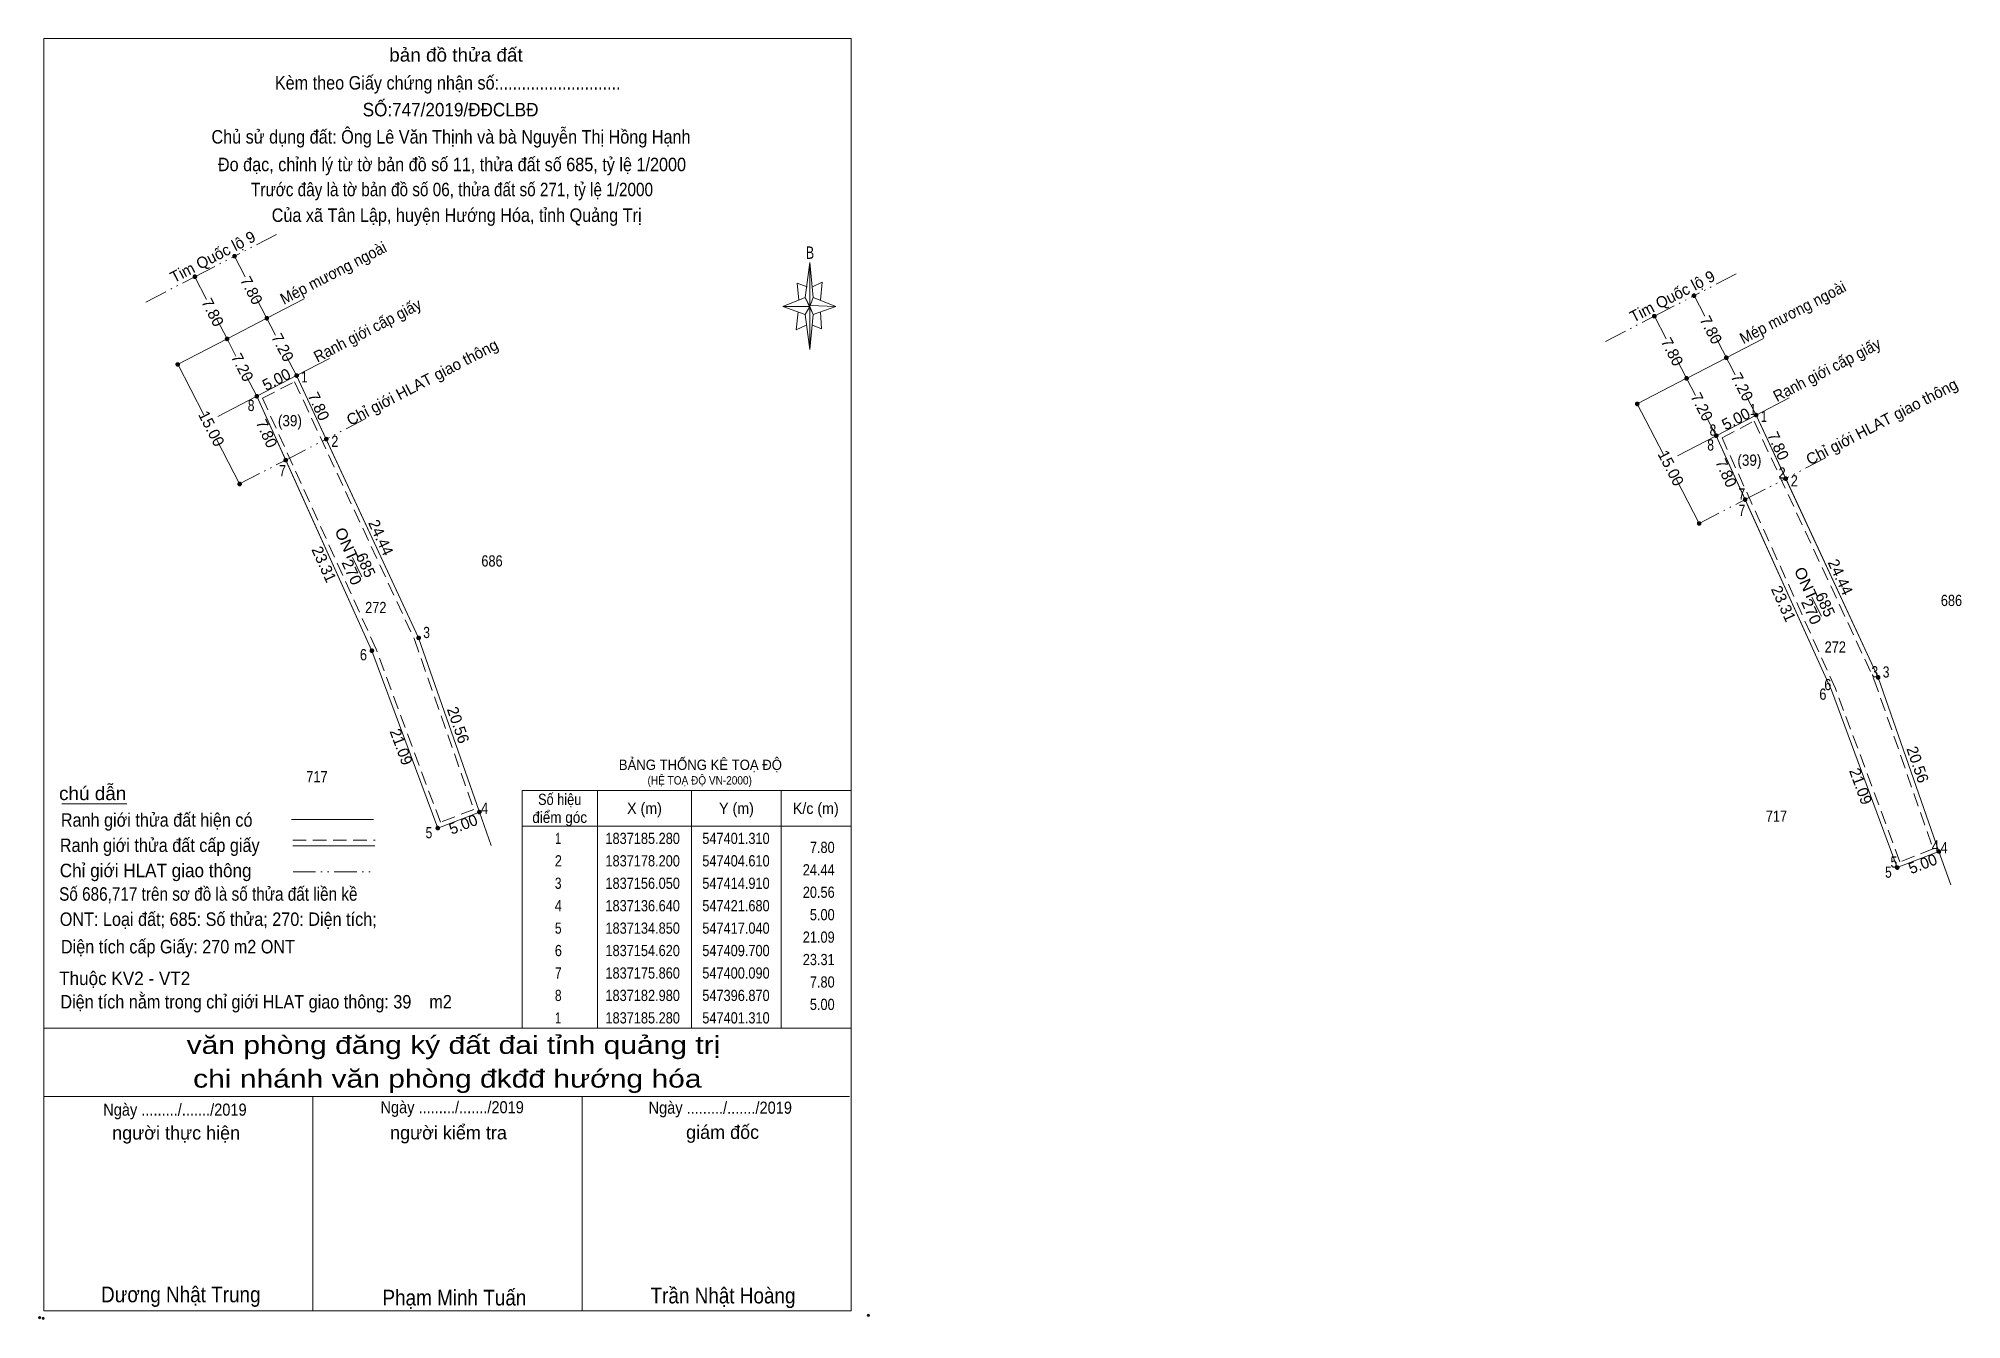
# Model space of a CAD drawing. Header units: metres. Extents: x 547210 to 547757, y 1836435 to 1837227.
# Drawn here: x 547209.9 to 547424.2, y 1837084.5 to 1837227.2 of the extents above; entities that cross this region are included whole.
import ezdxf
from ezdxf.enums import TextEntityAlignment as Align

# ---------------------------------------------------------------- set-up
doc = ezdxf.new("R2010")
doc.units = ezdxf.units.M
doc.header["$LTSCALE"] = 0.5
doc.header["$PDMODE"] = 32
doc.header["$PDSIZE"] = 0.25
doc.linetypes.add('DASH_DOUBLE_DOT', pattern=[9.2, 5, -1.2, 0.3, -1.2, 0.3, -1.2])
doc.linetypes.add('MEDIUM_DASHED', pattern=[4.5, 3, -1.5])
for name, color, linetype, lineweight in [('1', 7, 'Continuous', 13), ('10', 7, 'Continuous', 13), ('17', 7, 'Continuous', 13), ('2', 7, 'DASH_DOUBLE_DOT', 13), ('23', 7, 'Continuous', 13), ('5', 7, 'Continuous', 13), ('6', 7, 'Continuous', 13), ('63', 7, 'Continuous', 13)]:
    doc.layers.add(name, color=color, linetype=linetype, lineweight=lineweight)

msp = doc.modelspace()

# ---------------------------------------------------------------- texts
at = {"layer": '1', "width": 0.85}
for p in [(547247.465, 1837163.21), (547410.135, 1837158.81)]:
    msp.add_text('272', height=1.25, dxfattribs=at).set_placement(p, align=Align.CENTER)
at = {"layer": '1'}
for s, height, width, p in [('BẢNG THỐNG KÊ TOẠ ĐỘ ', 1.15, 0.95, (547274.55, 1837145.73)), ('(HỆ TOẠ ĐỘ VN-2000)', 0.93, 0.9, (547277.75, 1837144.11))]:
    msp.add_text(s, height=height, dxfattribs=dict(at, width=width)).set_placement(p)
at = {"layer": '5'}
for s, height, width, p in [('bản đồ thửa đất', 1.5, 1.05, (547256.4, 1837224.67)), ('Kèm theo Giấy chứng nhận số:...........................', 1.5, 0.9, (547255.48, 1837221.56)), ('SỐ:747/2019/ĐĐCLBĐ', 1.5, 0.95, (547255.8, 1837218.57)), ('Chủ sử dụng đất: Ông Lê Văn Thịnh và bà Nguyễn Thị Hồng Hạnh', 1.5, 0.9, (547255.845, 1837215.54)), ('Đo đạc, chỉnh lý từ tờ bản đồ số 11, thửa đất số 685, tỷ lệ 1/2000 ', 1.5, 0.9, (547256.205, 1837212.46)), ('Trước đây là tờ bản đồ số 06, thửa đất số 271, tỷ lệ 1/2000 ', 1.5, 0.85, (547256.2, 1837209.67)), ('Của xã Tân Lập, huyện Hướng Hóa, tỉnh Quảng Trị', 1.5, 0.9, (547256.475, 1837206.81)), ('B', 1.378, 0.75, (547295.86, 1837202.69)), ('văn phòng đăng ký đất đai tỉnh quảng trị', 2, 1.25, (547256.125, 1837114.09)), ('chi nhánh văn phòng đkđđ hướng hóa', 2, 1.25, (547255.435, 1837110.33)), ('Ngày ........./......./2019', 1.35, 0.9, (547225.075, 1837107.2)), ('Ngày ........./......./2019', 1.35, 0.9, (547255.975, 1837107.47)), ('Ngày ........./......./2019', 1.35, 0.9, (547285.855, 1837107.42)), ('Dương Nhật Trung', 1.75, 0.9, (547225.73, 1837086.41)), ('Phạm Minh Tuấn', 1.75, 0.9, (547256.225, 1837086.05)), ('Trần Nhật Hoàng', 1.75, 0.9, (547286.165, 1837086.28))]:
    msp.add_text(s, height=height, dxfattribs=dict(at, width=width)).set_placement(p, align=Align.CENTER)
for s, p in [('người thực hiện', (547225.21, 1837104.54)), ('người kiểm tra', (547255.565, 1837104.56)), ('giám đốc', (547286.115, 1837104.62))]:
    msp.add_text(s, height=1.5, dxfattribs=at).set_placement(p, align=Align.CENTER)
at = {"layer": '6'}
for s, width, p in [('chú dẫn', 1.05, (547212.16, 1837142.37)), ('Ranh giới thửa đất hiện có ', 0.9, (547212.36, 1837139.41)), ('Ranh giới thửa đất cấp giấy', 0.9, (547212.25, 1837136.59)), ('Chỉ giới HLAT giao thông', 0.95, (547212.24, 1837133.78)), ('Số 686,717 trên sơ đồ là số thửa đất liền kề', 0.85, (547212.17, 1837131.16)), ('ONT: Loại đất; 685: Số thửa; 270: Diện tích;', 0.9, (547212.24, 1837128.35)), ('Diện tích cấp Giấy: 270 m2 ONT', 0.9, (547212.37, 1837125.29)), ('Thuộc KV2 - VT2', 0.95, (547212.17, 1837121.76)), ('Diện tích nằm trong chỉ giới HLAT giao thông: 39    m2', 0.9, (547212.31, 1837119.15))]:
    msp.add_text(s, height=1.5, dxfattribs=dict(at, width=width)).set_placement(p)
at = {"layer": '63'}
for s, rotation, p in [('Tim Quốc lộ 9', 27.393, (547229.5874, 1837202.3606)), ('Tim Quốc lộ 9', 27.393, (547392.2574, 1837197.9606)), ('7.80', 297.47, (547233.0589, 1837198.8833)), ('7.80', 297.354, (547228.7356, 1837196.4422)), ('7.80', 297.47, (547395.7289, 1837194.4833)), ('7.20', 297.47, (547236.5289, 1837192.5333)), ('Chỉ giới HLAT giao thông', 27.494, (547252.9365, 1837188.3856)), ('7.80', 297.354, (547391.4056, 1837192.0422)), ('7.20', 297.418, (547232.0374, 1837190.3128)), ('5.00', 27.385, (547236.6775, 1837188.6965)), ('7.20', 297.47, (547399.1989, 1837188.1333)), ('Chỉ giới HLAT giao thông', 27.494, (547415.6115, 1837183.9882)), ('7.80', 294.99, (547240.5382, 1837185.989)), ('7.20', 297.418, (547394.7074, 1837185.9128)), ('15.00', 297.3, (547228.5898, 1837183.4916)), ('7.80', 294.335, (547234.7353, 1837182.9725)), ('5.00', 27.385, (547399.3475, 1837184.2965)), ('7.80', 294.99, (547403.2082, 1837181.589)), ('15.00', 297.3, (547391.2598, 1837179.0916)), ('7.80', 294.335, (547397.4053, 1837178.5725)), ('24.44', 294.939, (547247.4689, 1837171.3685)), ('23.31', 294.344, (547241.1258, 1837168.4026)), ('685', 294.342, (547245.7805, 1837168.3126)), ('24.44', 294.939, (547410.1389, 1837166.9685)), ('23.31', 294.344, (547403.7958, 1837164.0026)), ('685', 294.342, (547408.4505, 1837163.9126)), ('20.56', 289.228, (547256.0576, 1837150.5358)), ('21.09', 290.368, (547249.71, 1837148.0975)), ('20.56', 289.228, (547418.7276, 1837146.1358)), ('21.09', 290.368, (547412.38, 1837143.6975)), ('5.00', 21.095, (547257.4351, 1837139.0922)), ('5.00', 21.095, (547420.1051, 1837134.6922))]:
    msp.add_text(s, height=1.25, rotation=rotation, dxfattribs=at).set_placement(p, align=Align.CENTER)
for s, rotation, width, p in [('Mép mương ngoài', 27.387, 0.95, (547243.0125, 1837200.5621)), ('Mép mương ngoài', 27.387, 0.95, (547405.6825, 1837196.1621)), ('Ranh giới cấp giấy', 27.494, 0.95, (547246.8265, 1837194.1703)), ('Ranh giới cấp giấy', 27.494, 0.95, (547409.4965, 1837189.7703)), ('ONT', 294.342, 1.1, (547243.6418, 1837170.6276)), ('270', 294.342, 1.05, (547244.2218, 1837167.5276)), ('ONT', 294.342, 1.1, (547406.3118, 1837166.2276)), ('270', 294.342, 1.05, (547406.8918, 1837163.1276))]:
    msp.add_text(s, height=1.25, rotation=rotation, dxfattribs=dict(at, width=width)).set_placement(p, align=Align.CENTER)
for s, width, p in [(' 1', 0.75, (547239.86, 1837188.92)), (' 8', 0.8, (547233.94, 1837185.73)), (' 1', 0.75, (547401.31, 1837185.28)), ('(39)', 0.9, (547239.23, 1837184.03)), (' 8', 0.8, (547396.87, 1837182.98)), (' 1', 0.75, (547402.53, 1837184.52)), (' 2', 0.85, (547243.29, 1837181.73)), (' 8', 0.8, (547396.61, 1837181.33)), (' 7', 0.8, (547237.44, 1837178.45)), ('(39)', 0.9, (547401.9, 1837179.63)), (' 2', 0.85, (547404.61, 1837178.2)), (' 2', 0.85, (547405.96, 1837177.33)), (' 7', 0.8, (547400.09, 1837175.86)), (' 7', 0.8, (547400.11, 1837174.05)), (' 3', 0.8, (547253.5, 1837160.43)), (' 6', 0.85, (547246.48, 1837157.95)), (' 3', 0.8, (547414.91, 1837156.05)), (' 3', 0.8, (547416.17, 1837156.03)), (' 6', 0.85, (547409.15, 1837153.55)), (' 6', 0.85, (547409.7, 1837154.62)), (' 4', 0.85, (547259.99, 1837140.84)), (' 5', 0.8, (547253.76, 1837138.12)), ('7.80', 0.85, (547298.61, 1837136.48)), (' 4', 0.85, (547421.68, 1837136.64)), (' 4', 0.85, (547422.66, 1837136.44)), ('24.44', 0.85, (547298.61, 1837133.98)), (' 5', 0.8, (547416.43, 1837133.72)), (' 5', 0.8, (547417.04, 1837134.85)), ('20.56', 0.85, (547298.61, 1837131.48)), ('5.00', 0.85, (547298.61, 1837128.98)), ('21.09', 0.85, (547298.61, 1837126.48)), ('23.31', 0.85, (547298.61, 1837123.98)), ('7.80', 0.85, (547298.61, 1837121.48)), ('5.00', 0.85, (547298.61, 1837118.98))]:
    msp.add_text(s, height=1.25, dxfattribs=dict(at, width=width)).set_placement(p, align=Align.RIGHT)
for s, width, p in [('686', 0.85, (547260.415, 1837168.4)), ('686', 0.85, (547423.085, 1837164)), ('717', 0.85, (547240.905, 1837144.35)), ('Số hiệu', 0.85, (547267.96, 1837141.83)), ('điểm góc', 0.9, (547267.96, 1837139.83)), ('X (m)', 0.95, (547277.41, 1837140.83)), ('Y (m)', 0.95, (547287.665, 1837140.83)), ('K/c (m)', 0.95, (547296.505, 1837140.83)), ('717', 0.85, (547403.575, 1837139.95)), (' 1', 0.75, (547267.61, 1837137.48)), ('1837185.280', 0.85, (547277.21, 1837137.48)), ('547401.310', 0.85, (547287.61, 1837137.48)), (' 2', 0.85, (547267.615, 1837134.98)), ('1837178.200', 0.85, (547277.21, 1837134.98)), ('547404.610', 0.85, (547287.61, 1837134.98)), (' 3', 0.8, (547267.605, 1837132.48)), ('1837156.050', 0.85, (547277.21, 1837132.48)), ('547414.910', 0.85, (547287.61, 1837132.48)), (' 4', 0.85, (547267.61, 1837129.98)), ('1837136.640', 0.85, (547277.21, 1837129.98)), ('547421.680', 0.85, (547287.61, 1837129.98)), (' 5', 0.8, (547267.615, 1837127.48)), ('1837134.850', 0.85, (547277.21, 1837127.48)), ('547417.040', 0.85, (547287.61, 1837127.48)), (' 6', 0.85, (547267.615, 1837124.98)), ('1837154.620', 0.85, (547277.21, 1837124.98)), ('547409.700', 0.85, (547287.61, 1837124.98)), (' 7', 0.8, (547267.615, 1837122.48)), ('1837175.860', 0.85, (547277.21, 1837122.48)), ('547400.090', 0.85, (547287.61, 1837122.48)), (' 8', 0.8, (547267.615, 1837119.98)), ('1837182.980', 0.85, (547277.21, 1837119.98)), ('547396.870', 0.85, (547287.61, 1837119.98)), (' 1', 0.75, (547267.61, 1837117.48)), ('1837185.280', 0.85, (547277.21, 1837117.48)), ('547401.310', 0.85, (547287.61, 1837117.48))]:
    msp.add_text(s, height=1.25, dxfattribs=dict(at, width=width)).set_placement(p, align=Align.CENTER)

# ---------------------------------------------------------------- hatches: boundary and pattern name
at = {"layer": '2'}
for points in [[(547231.92, 1837202.99, 1), (547231.52, 1837202.99, 1)], [(547231.92, 1837202.99, 1), (547231.52, 1837202.99, 1)], [(547227.5, 1837200.7, 1), (547227.1, 1837200.7, 1)], [(547394.59, 1837198.59, 1), (547394.19, 1837198.59, 1)], [(547394.59, 1837198.59, 1), (547394.19, 1837198.59, 1)], [(547235.52, 1837196.07, 1), (547235.12, 1837196.07, 1)], [(547390.17, 1837196.3, 1), (547389.77, 1837196.3, 1)], [(547231.09, 1837193.77, 1), (547230.69, 1837193.77, 1)], [(547225.59, 1837190.92, 1), (547225.19, 1837190.92, 1)], [(547398.19, 1837191.67, 1), (547397.79, 1837191.67, 1)], [(547238.84, 1837189.68, 1), (547238.44, 1837189.68, 1)], [(547393.76, 1837189.37, 1), (547393.36, 1837189.37, 1)], [(547234.4, 1837187.38, 1), (547234, 1837187.38, 1)], [(547388.26, 1837186.52, 1), (547387.86, 1837186.52, 1)], [(547401.51, 1837185.28, 1), (547401.11, 1837185.28, 1)], [(547242.14, 1837182.6, 1), (547241.74, 1837182.6, 1)], [(547397.07, 1837182.98, 1), (547396.67, 1837182.98, 1)], [(547237.62, 1837180.26, 1), (547237.22, 1837180.26, 1)], [(547232.49, 1837177.6, 1), (547232.09, 1837177.6, 1)], [(547404.81, 1837178.2, 1), (547404.41, 1837178.2, 1)], [(547400.29, 1837175.86, 1), (547399.89, 1837175.86, 1)], [(547395.16, 1837173.2, 1), (547394.76, 1837173.2, 1)], [(547252.44, 1837160.45, 1), (547252.04, 1837160.45, 1)], [(547247.23, 1837159.02, 1), (547246.83, 1837159.02, 1)], [(547415.11, 1837156.05, 1), (547414.71, 1837156.05, 1)], [(547259.21, 1837141.04, 1), (547258.81, 1837141.04, 1)], [(547254.57, 1837139.25, 1), (547254.17, 1837139.25, 1)], [(547421.88, 1837136.64, 1), (547421.48, 1837136.64, 1)], [(547417.24, 1837134.85, 1), (547416.84, 1837134.85, 1)]]:
    msp.add_hatch(color=256, dxfattribs=at).paths.add_polyline_path(points)

# ---------------------------------------------------------------- linework, layer by layer
at = {"layer": '1'}
for points in [[(547238.64, 1837189.68), (547241.94, 1837182.6), (547252.24, 1837160.45), (547259.01, 1837141.04), (547254.37, 1837139.25), (547247.03, 1837159.02), (547237.42, 1837180.26), (547234.2, 1837187.38)], [(547401.31, 1837185.28), (547404.61, 1837178.2), (547414.91, 1837156.05), (547421.68, 1837136.64), (547417.04, 1837134.85), (547409.7, 1837154.62), (547400.09, 1837175.86), (547396.87, 1837182.98)]]:
    msp.add_lwpolyline(points, close=True, dxfattribs=at)
at = {"layer": '1', "linetype": 'MEDIUM_DASHED'}
for points in [[(547238.41, 1837189), (547251.78, 1837160.26), (547258.38, 1837141.33), (547254.66, 1837139.9), (547247.49, 1837159.21), (547234.85, 1837187.15)], [(547401.08, 1837184.6), (547414.45, 1837155.86), (547421.05, 1837136.93), (547417.33, 1837135.5), (547410.16, 1837154.81), (547397.52, 1837182.75)]]:
    msp.add_lwpolyline(points, close=True, dxfattribs=at)
at = {"layer": '10', "linetype": 'DASH_DOUBLE_DOT'}
for p, q in [((547236.4, 1837205.41), (547231.73, 1837202.99)), ((547227.3, 1837200.7), (547231.74, 1837203)), ((547221.85, 1837197.88), (547227.29, 1837200.7)), ((547399.07, 1837201.01), (547394.4, 1837198.59)), ((547389.97, 1837196.3), (547394.41, 1837198.6)), ((547384.52, 1837193.48), (547389.96, 1837196.3)), ((547246.37, 1837184.9), (547241.94, 1837182.6)), ((547237.42, 1837180.26), (547241.94, 1837182.6)), ((547232.28, 1837177.61), (547237.42, 1837180.26)), ((547409.04, 1837180.5), (547404.61, 1837178.2)), ((547400.09, 1837175.86), (547404.61, 1837178.2)), ((547394.95, 1837173.21), (547400.09, 1837175.86))]:
    msp.add_line(p, q, dxfattribs=at)
at = {"layer": '10'}
for p, q in [((547239.47, 1837198.22), (547235.32, 1837196.07)), ((547230.89, 1837193.77), (547235.33, 1837196.07)), ((547225.38, 1837190.93), (547230.88, 1837193.78)), ((547402.14, 1837193.82), (547397.99, 1837191.67)), ((547393.56, 1837189.37), (547398, 1837191.67)), ((547234.2, 1837187.38), (547238.64, 1837189.68)), ((547388.05, 1837186.53), (547393.55, 1837189.38)), ((547229.87, 1837185.13), (547234.2, 1837187.38)), ((547396.87, 1837182.98), (547401.31, 1837185.28)), ((547392.54, 1837180.73), (547396.87, 1837182.98)), ((547260.33, 1837137.32), (547259.01, 1837141.04)), ((547423, 1837132.92), (547421.68, 1837136.64))]:
    msp.add_line(p, q, dxfattribs=at)
for points in [[(547238.64, 1837189.68), (547252.24, 1837160.45), (547259.01, 1837141.04), (547254.37, 1837139.25)], [(547401.31, 1837185.28), (547414.91, 1837156.05), (547421.68, 1837136.64), (547417.04, 1837134.85)]]:
    msp.add_lwpolyline(points, dxfattribs=at)
at = {"layer": '17'}
msp.add_line((547212.47, 1837141.96), (547219.71, 1837141.96), dxfattribs=at)
at = {"layer": '2', "linetype": 'Continuous'}
for p, q in [((547247.03, 1837159.02), (547234.2, 1837187.38)), ((547409.7, 1837154.62), (547396.87, 1837182.98)), ((547254.37, 1837139.25), (547247.03, 1837159.02)), ((547417.04, 1837134.85), (547409.7, 1837154.62))]:
    msp.add_line(p, q, dxfattribs=at)
at = {"layer": '2'}
for centre in [(547231.72, 1837202.99), (547231.72, 1837202.99), (547227.3, 1837200.7), (547394.39, 1837198.59), (547394.39, 1837198.59), (547235.32, 1837196.07), (547389.97, 1837196.3), (547230.89, 1837193.77), (547225.39, 1837190.92), (547397.99, 1837191.67), (547238.64, 1837189.68), (547393.56, 1837189.37), (547234.2, 1837187.38), (547388.06, 1837186.52), (547401.31, 1837185.28), (547241.94, 1837182.6), (547396.87, 1837182.98), (547237.42, 1837180.26), (547232.29, 1837177.6), (547404.61, 1837178.2), (547400.09, 1837175.86), (547394.96, 1837173.2), (547252.24, 1837160.45), (547247.03, 1837159.02), (547414.91, 1837156.05), (547259.01, 1837141.04), (547254.37, 1837139.25), (547421.68, 1837136.64), (547417.04, 1837134.85)]:
    msp.add_circle(centre, 0.2, dxfattribs=at)
at = {"layer": '23'}
for p, q in [((547242.31, 1837191.59), (547238.64, 1837189.68)), ((547404.98, 1837187.19), (547401.31, 1837185.28))]:
    msp.add_line(p, q, dxfattribs=at)
at = {"layer": '5'}
for p, q in [((547295.33, 1837198.39), (547295.83, 1837202.29)), ((547295.33, 1837196.49), (547292.83, 1837197.39)), ((547296.23, 1837198.39), (547298.73, 1837197.39)), ((547296.23, 1837196.49), (547295.83, 1837192.59)), ((547297.13, 1837194.89), (547296.13, 1837195.29)), ((547297.03, 1837196.79), (547297.13, 1837194.89)), ((547210.46, 1837116.95), (547300.46, 1837116.95)), ((547210.46, 1837109.35), (547300.26, 1837109.35)), ((547210.46, 1837109.35), (547300.26, 1837109.35)), ((547210.46, 1837109.35), (547300.26, 1837109.35)), ((547240.46, 1837085.45), (547240.46, 1837109.35)), ((547270.46, 1837085.45), (547270.46, 1837109.35))]:
    msp.add_line(p, q, dxfattribs=at)
for points in [[(547210.46, 1837227.25), (547300.46, 1837227.25), (547300.46, 1837085.45), (547210.46, 1837085.45)], [(547295.83, 1837202.29), (547296.23, 1837198.39), (547295.83, 1837197.39)], [(547295.83, 1837197.39), (547292.83, 1837197.39), (547295.33, 1837198.39), (547296.23, 1837196.49), (547298.73, 1837197.39), (547295.83, 1837197.49)], [(547295.83, 1837197.39), (547295.83, 1837192.59), (547295.33, 1837196.49)]]:
    msp.add_lwpolyline(points, close=True, dxfattribs=at)
for points in [[(547295.53, 1837199.59), (547294.43, 1837199.99), (547294.63, 1837198.09)], [(547296.13, 1837199.59), (547297.23, 1837200.09), (547297.03, 1837198.09)], [(547295.83, 1837197.39), (547295.33, 1837198.39), (547292.83, 1837197.39)], [(547295.83, 1837197.39), (547296.23, 1837196.49), (547298.73, 1837197.39)], [(547294.53, 1837196.79), (547294.33, 1837194.79), (547295.43, 1837195.29)], [(547300.46, 1837085.45), (547210.46, 1837085.45), (547210.46, 1837109.35)]]:
    msp.add_lwpolyline(points, dxfattribs=at)
for p in [(547209.99, 1837084.68), (547210.39, 1837084.61)]:
    msp.add_point(p, dxfattribs=at)
at = {"layer": '6'}
for p, q in [((547238.07, 1837140.22), (547247.21, 1837140.22)), ((547238.21, 1837137.29), (547247.35, 1837137.29))]:
    msp.add_line(p, q, dxfattribs=at)
at = {"layer": '6', "linetype": 'MEDIUM_DASHED'}
msp.add_line((547238.21, 1837137.91), (547247.41, 1837137.91), dxfattribs=at)
at = {"layer": '6'}
msp.add_point((547302.36, 1837084.95), dxfattribs=at)
at = {"layer": '63'}
for p, q in [((547231.72, 1837202.99), (547232.91, 1837200.7)), ((547227.3, 1837200.7), (547228.61, 1837198.17)), ((547234.18, 1837198.27), (547236.3, 1837194.18)), ((547394.39, 1837198.59), (547395.58, 1837196.3)), ((547229.75, 1837195.96), (547230.88, 1837193.78)), ((547389.97, 1837196.3), (547391.28, 1837193.77)), ((547230.88, 1837193.78), (547231.88, 1837191.86)), ((547396.85, 1837193.87), (547398.97, 1837189.78)), ((547225.4, 1837190.94), (547228.31, 1837185.3)), ((547237.48, 1837191.9), (547238.64, 1837189.68)), ((547392.42, 1837191.56), (547393.55, 1837189.38)), ((547233.01, 1837189.67), (547234.2, 1837187.38)), ((547393.55, 1837189.38), (547394.55, 1837187.46)), ((547388.07, 1837186.54), (547390.98, 1837180.9)), ((547400.15, 1837187.5), (547401.31, 1837185.28)), ((547395.68, 1837185.27), (547396.87, 1837182.98)), ((547229.75, 1837182.51), (547232.28, 1837177.61)), ((547392.42, 1837178.11), (547394.95, 1837173.21)), ((547244.86, 1837169.39), (547245.92, 1837167.26)), ((547407.53, 1837164.99), (547408.59, 1837162.86)), ((547272.16, 1837143.45), (547272.16, 1837116.95)), ((547282.66, 1837143.45), (547282.66, 1837116.95)), ((547292.66, 1837143.45), (547292.66, 1837116.95)), ((547263.76, 1837139.45), (547300.46, 1837139.45))]:
    msp.add_line(p, q, dxfattribs=at)
at = {"layer": '63', "linetype": 'DASH_DOUBLE_DOT'}
msp.add_line((547238.24, 1837134.37), (547247.44, 1837134.37), dxfattribs=at)
at = {"layer": '63'}
msp.add_lwpolyline([(547263.76, 1837143.45), (547300.46, 1837143.45), (547300.46, 1837116.95), (547263.76, 1837116.95)], close=True, dxfattribs=at)

msp.set_redraw_order([(e.dxf.handle, doc.entitydb.next_handle()) for e in msp.query("TEXT MTEXT ATTDEF DIMENSION ARC_DIMENSION")])  # texts and dimensions are drawn at this point

doc.saveas('drawing.dxf')
